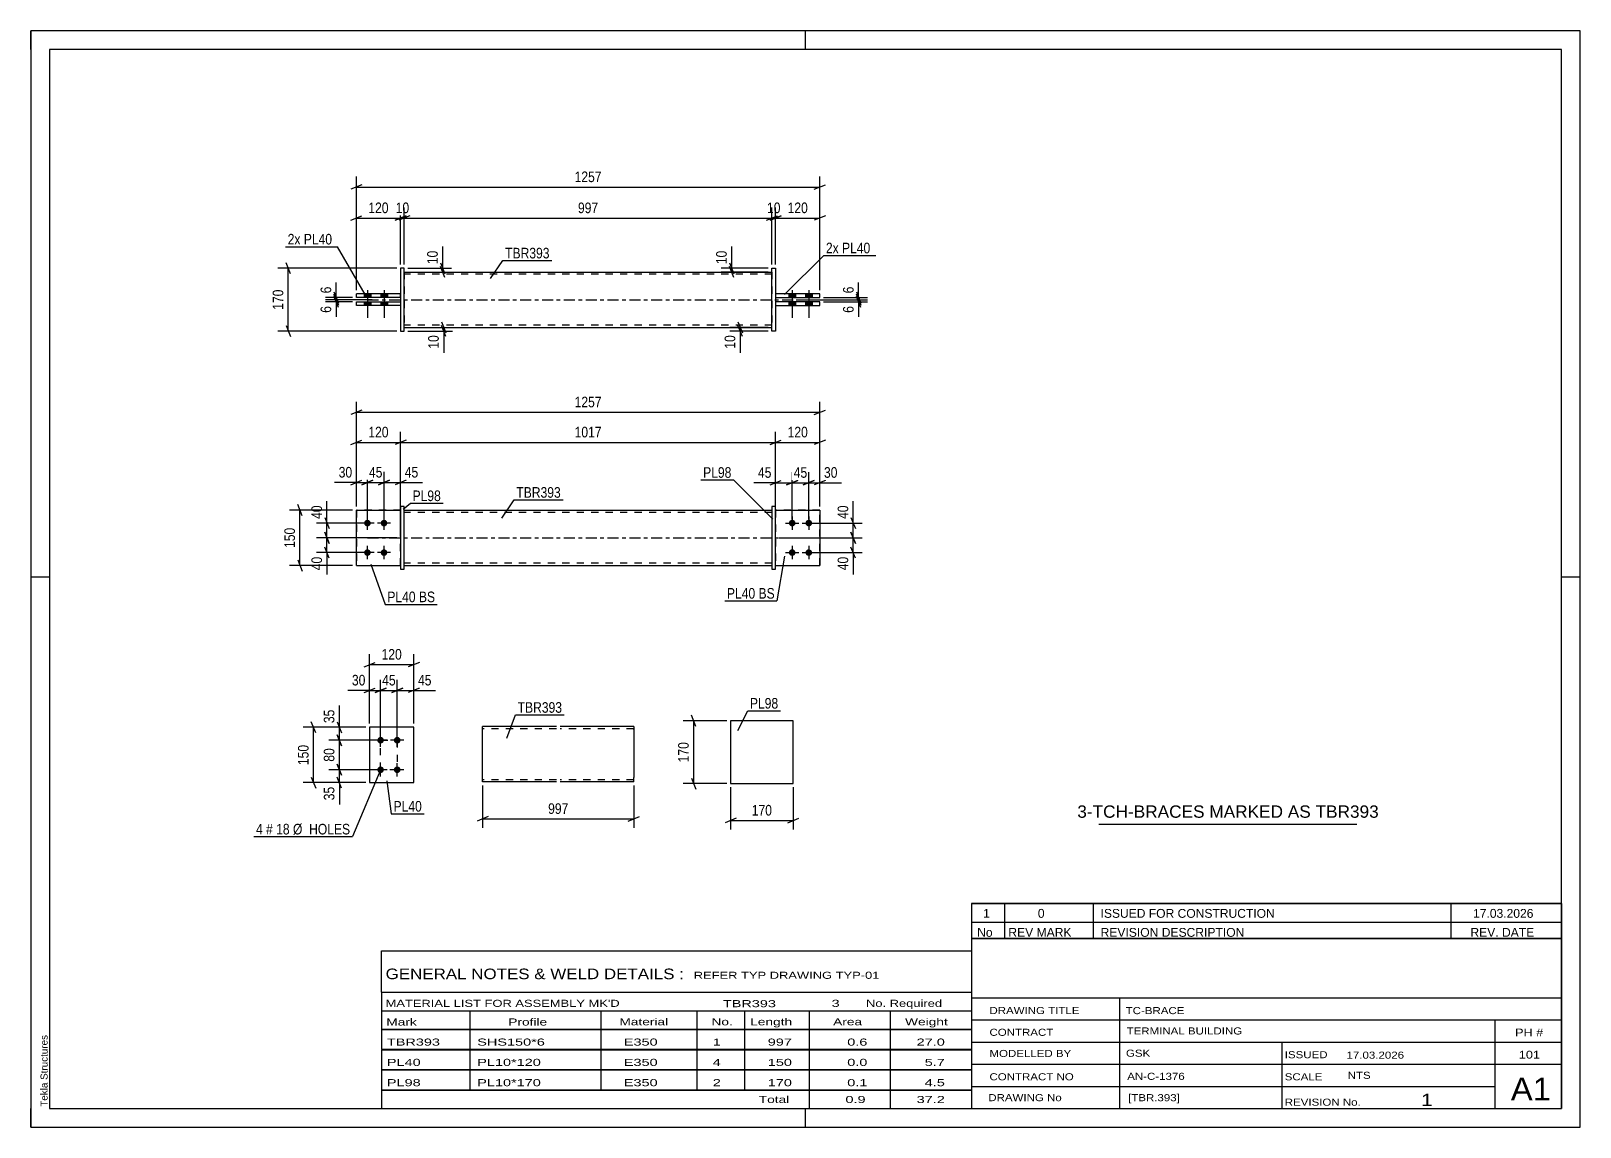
# Paper-space layout 'Layout1' of a CAD drawing. Header units: millimetres. Extents: x 0 to 420, y 0 to 297.
# The model-space entities are those that its viewports show. They can reach past a viewport. Long polylines and large blocks are cut down to what shows.
import ezdxf

# ---------------------------------------------------------------- set-up
doc = ezdxf.new("R2010")
doc.units = ezdxf.units.MM
doc.linetypes.add('DXK_LINE_DOT2', pattern=[3.9198, 1.9599, -1.9599])
doc.linetypes.add('DXK_LINE_DOT3', pattern=[5.9187, 2.979, -0.9799, 0.9799, -0.9799])
doc.layers.add('Viewport layer', color=7, linetype='Continuous', plot=False)
doc.styles.add('Arial', font='ARIAL.TTF', dxfattribs={"height": 0.2})
doc.styles.add('Arial Narrow', font='ARIALN.TTF', dxfattribs={"height": 0.2})

# ---------------------------------------------------------------- blocks, each defined once
blk = doc.blocks.new('Unknown-580550004-1162')
at = {"color": 5, "linetype": 'Continuous'}
for p, q in [((420, 297), (0, 297)), ((0, 297), (0, 0)), ((0, 292), (0, 297)), ((210, 292), (210, 297)), ((420, 0), (420, 297)), ((415, 292), (5, 292)), ((5, 292), (5, 5)), ((415, 5), (415, 292)), ((5, 149), (0, 149)), ((420, 149), (415, 149)), ((0, 0), (0, 5)), ((5, 5), (415, 5)), ((210, 0), (210, 5)), ((0, 0), (420, 0))]:
    blk.add_line(p, q, dxfattribs=at)
at = {"color": 174, "linetype": 'Continuous', "style": 'Arial'}
blk.add_text('Tekla Structures', height=1.9102, rotation=90, dxfattribs=at).set_placement((4.5, 5.5))
blk = doc.blocks.new('Part-580550004-1785 - 1768')
at = {"color": 2, "linetype": 'Continuous'}
for p, q in [((201.89, 168.15), (200.89, 168.15)), ((200.89, 168.15), (200.89, 151.15)), ((201.89, 151.15), (201.89, 168.15)), ((200.89, 151.15), (201.89, 151.15))]:
    blk.add_line(p, q, dxfattribs=at)
blk = doc.blocks.new('Part-580550004-1800 - 1768')
at = {"color": 2, "linetype": 'Continuous'}
for p, q in [((101.22, 168.15), (100.22, 168.15)), ((100.22, 168.15), (100.22, 151.15)), ((101.22, 151.15), (101.22, 168.15)), ((100.22, 151.15), (101.22, 151.15))]:
    blk.add_line(p, q, dxfattribs=at)
blk = doc.blocks.new('Part-580550004-1775 - 1768')
at = {"color": 7, "linetype": 'DXK_LINE_DOT2'}
for p, q in [((213.89, 167.15), (201.89, 167.15)), ((201.89, 167.15), (201.89, 152.15)), ((213.89, 152.15), (213.89, 167.15)), ((201.89, 152.15), (213.89, 152.15))]:
    blk.add_line(p, q, dxfattribs=at)
blk = doc.blocks.new('Part-580550004-1795 - 1768')
at = {"color": 2, "linetype": 'Continuous'}
for p, q in [((88.22, 152.15), (88.22, 167.15)), ((88.22, 167.15), (100.22, 167.15)), ((88.22, 152.15), (100.22, 152.15))]:
    blk.add_line(p, q, dxfattribs=at)
at = {"color": 7, "linetype": 'DXK_LINE_DOT2'}
blk.add_line((100.22, 152.15), (100.22, 167.15), dxfattribs=at)
blk = doc.blocks.new('Part-580550004-1780 - 1768')
at = {"color": 2, "linetype": 'Continuous'}
for p, q in [((201.89, 167.15), (213.89, 167.15)), ((213.89, 167.15), (213.89, 152.15)), ((201.89, 152.15), (213.89, 152.15))]:
    blk.add_line(p, q, dxfattribs=at)
at = {"color": 7, "linetype": 'DXK_LINE_DOT2'}
blk.add_line((201.89, 167.15), (201.89, 152.15), dxfattribs=at)
blk = doc.blocks.new('Part-580550004-1790 - 1768')
at = {"color": 7, "linetype": 'DXK_LINE_DOT2'}
for p, q in [((100.22, 167.15), (88.22, 167.15)), ((88.22, 167.15), (88.22, 152.15)), ((100.22, 152.15), (100.22, 167.15)), ((88.22, 152.15), (100.22, 152.15))]:
    blk.add_line(p, q, dxfattribs=at)
blk = doc.blocks.new('Part-580550004-1805 - 1768')
at = {"color": 2, "linetype": 'Continuous'}
for p, q in [((101.22, 167.15), (200.89, 167.15)), ((101.22, 152.15), (200.89, 152.15))]:
    blk.add_line(p, q, dxfattribs=at)
at = {"color": 7, "linetype": 'DXK_LINE_DOT2'}
for p, q in [((101.22, 152.15), (101.22, 167.15)), ((200.89, 166.55), (101.22, 166.55)), ((200.89, 167.15), (200.89, 152.15)), ((200.89, 152.75), (101.22, 152.75))]:
    blk.add_line(p, q, dxfattribs=at)
at = {"color": 7, "linetype": 'DXK_LINE_DOT3'}
blk.add_line((91.22, 159.65), (210.89, 159.65), dxfattribs=at)
blk = doc.blocks.new('Bolt-580550004-1806 - 1768')
at = {"linetype": 'Continuous'}
for points in [[(206.39, 164.55, -1), (206.39, 162.75, -1)], [(210.89, 164.55, -1), (210.89, 162.75, -1)], [(206.39, 156.55, -1), (206.39, 154.75, -1)], [(210.89, 156.55, -1), (210.89, 154.75, -1)]]:
    blk.add_hatch(color=1, dxfattribs=at).paths.add_polyline_path(points)
at = {"color": 1, "linetype": 'Continuous'}
for p, q in [((206.39, 165.45), (206.39, 161.85)), ((210.89, 165.45), (210.89, 161.85)), ((204.59, 163.65), (208.19, 163.65)), ((209.09, 163.65), (212.69, 163.65)), ((204.59, 155.65), (208.19, 155.65)), ((206.39, 157.45), (206.39, 153.85)), ((209.09, 155.65), (212.69, 155.65)), ((210.89, 157.45), (210.89, 153.85))]:
    blk.add_line(p, q, dxfattribs=at)
blk = doc.blocks.new('Bolt-580550004-1807 - 1768')
at = {"linetype": 'Continuous'}
for points in [[(91.22, 162.75, -1), (91.22, 164.55, -1)], [(95.72, 162.75, -1), (95.72, 164.55, -1)], [(91.22, 154.75, -1), (91.22, 156.55, -1)], [(95.72, 154.75, -1), (95.72, 156.55, -1)]]:
    blk.add_hatch(color=1, dxfattribs=at).paths.add_polyline_path(points)
at = {"color": 1, "linetype": 'Continuous'}
for p, q in [((91.22, 161.85), (91.22, 165.45)), ((95.72, 161.85), (95.72, 165.45)), ((93.02, 163.65), (89.42, 163.65)), ((97.52, 163.65), (93.92, 163.65)), ((93.02, 155.65), (89.42, 155.65)), ((91.22, 153.85), (91.22, 157.45)), ((97.52, 155.65), (93.92, 155.65)), ((95.72, 153.85), (95.72, 157.45))]:
    blk.add_line(p, q, dxfattribs=at)
blk = doc.blocks.new('Part-580550004-2101 - 2079')
at = {"color": 2, "linetype": 'Continuous'}
for p, q in [((88.22, 223.59), (100.22, 223.59)), ((88.22, 222.59), (88.22, 223.59)), ((100.22, 222.59), (88.22, 222.59))]:
    blk.add_line(p, q, dxfattribs=at)
at = {"color": 7, "linetype": 'DXK_LINE_DOT2'}
blk.add_line((100.22, 223.59), (100.22, 222.59), dxfattribs=at)
blk = doc.blocks.new('Part-580550004-2085 - 2079')
at = {"color": 2, "linetype": 'Continuous'}
for p, q in [((213.89, 225.79), (201.89, 225.79)), ((201.89, 224.79), (213.89, 224.79)), ((213.89, 224.79), (213.89, 225.79))]:
    blk.add_line(p, q, dxfattribs=at)
at = {"color": 7, "linetype": 'DXK_LINE_DOT2'}
blk.add_line((201.89, 225.79), (201.89, 224.79), dxfattribs=at)
blk = doc.blocks.new('Part-580550004-2090 - 2079')
at = {"color": 2, "linetype": 'Continuous'}
for p, q in [((213.89, 223.59), (201.89, 223.59)), ((213.89, 222.59), (213.89, 223.59)), ((201.89, 222.59), (213.89, 222.59))]:
    blk.add_line(p, q, dxfattribs=at)
at = {"color": 7, "linetype": 'DXK_LINE_DOT2'}
blk.add_line((201.89, 223.59), (201.89, 222.59), dxfattribs=at)
blk = doc.blocks.new('Part-580550004-2107 - 2079')
at = {"color": 2, "linetype": 'Continuous'}
for p, q in [((101.22, 231.69), (200.89, 231.69)), ((101.22, 216.69), (200.89, 216.69))]:
    blk.add_line(p, q, dxfattribs=at)
at = {"color": 7, "linetype": 'DXK_LINE_DOT2'}
for p, q in [((101.22, 231.69), (101.22, 216.69)), ((200.89, 231.09), (101.22, 231.09)), ((200.89, 231.69), (200.89, 216.69)), ((200.89, 217.29), (101.22, 217.29))]:
    blk.add_line(p, q, dxfattribs=at)
at = {"color": 7, "linetype": 'DXK_LINE_DOT3'}
blk.add_line((91.22, 224.19), (210.89, 224.19), dxfattribs=at)
blk = doc.blocks.new('Part-580550004-2091 - 2079')
at = {"color": 2, "linetype": 'Continuous'}
for p, q in [((200.89, 215.69), (200.89, 232.69)), ((200.89, 232.69), (201.89, 232.69)), ((201.89, 232.69), (201.89, 215.69)), ((201.89, 215.69), (200.89, 215.69))]:
    blk.add_line(p, q, dxfattribs=at)
blk = doc.blocks.new('Part-580550004-2096 - 2079')
at = {"color": 2, "linetype": 'Continuous'}
for p, q in [((100.22, 225.79), (88.22, 225.79)), ((88.22, 224.79), (88.22, 225.79)), ((100.22, 224.79), (88.22, 224.79))]:
    blk.add_line(p, q, dxfattribs=at)
at = {"color": 7, "linetype": 'DXK_LINE_DOT2'}
blk.add_line((100.22, 224.79), (100.22, 225.79), dxfattribs=at)
blk = doc.blocks.new('Part-580550004-2102 - 2079')
at = {"color": 2, "linetype": 'Continuous'}
for p, q in [((101.22, 232.69), (100.22, 232.69)), ((100.22, 232.69), (100.22, 215.69)), ((101.22, 215.69), (101.22, 232.69)), ((100.22, 215.69), (101.22, 215.69))]:
    blk.add_line(p, q, dxfattribs=at)
blk = doc.blocks.new('Bolt-580550004-2108 - 2079')
at = {"linetype": 'Continuous'}
for points in [[(207.29, 225.79), (205.49, 225.79), (205.49, 224.79), (207.29, 224.79)], [(207.29, 225.79), (205.49, 225.79), (205.49, 224.79), (207.29, 224.79)], [(207.29, 223.59), (205.49, 223.59), (205.49, 222.59), (207.29, 222.59)], [(207.29, 223.59), (205.49, 223.59), (205.49, 222.59), (207.29, 222.59)], [(211.79, 225.79), (209.99, 225.79), (209.99, 224.79), (211.79, 224.79)], [(211.79, 225.79), (209.99, 225.79), (209.99, 224.79), (211.79, 224.79)], [(211.79, 223.59), (209.99, 223.59), (209.99, 222.59), (211.79, 222.59)], [(211.79, 223.59), (209.99, 223.59), (209.99, 222.59), (211.79, 222.59)]]:
    blk.add_hatch(color=1, dxfattribs=at).paths.add_polyline_path(points)
at = {"color": 1, "linetype": 'Continuous'}
for p, q in [((205.49, 225.79), (205.49, 224.79)), ((205.49, 225.79), (205.49, 224.79)), ((205.49, 223.59), (205.49, 222.59)), ((205.49, 223.59), (205.49, 222.59)), ((206.39, 226.79), (206.39, 219.29)), ((206.39, 226.79), (206.39, 219.29)), ((207.29, 225.79), (207.29, 224.79)), ((207.29, 225.79), (207.29, 224.79)), ((207.29, 223.59), (207.29, 222.59)), ((207.29, 223.59), (207.29, 222.59)), ((209.99, 225.79), (209.99, 224.79)), ((209.99, 225.79), (209.99, 224.79)), ((209.99, 223.59), (209.99, 222.59)), ((209.99, 223.59), (209.99, 222.59)), ((210.89, 226.79), (210.89, 219.29)), ((210.89, 226.79), (210.89, 219.29)), ((211.79, 225.79), (211.79, 224.79)), ((211.79, 225.79), (211.79, 224.79)), ((211.79, 223.59), (211.79, 222.59)), ((211.79, 223.59), (211.79, 222.59))]:
    blk.add_line(p, q, dxfattribs=at)
blk = doc.blocks.new('Bolt-580550004-2109 - 2079')
at = {"linetype": 'Continuous'}
for points in [[(90.32, 224.79), (92.12, 224.79), (92.12, 225.79), (90.32, 225.79)], [(90.32, 224.79), (92.12, 224.79), (92.12, 225.79), (90.32, 225.79)], [(90.32, 222.59), (92.12, 222.59), (92.12, 223.59), (90.32, 223.59)], [(90.32, 222.59), (92.12, 222.59), (92.12, 223.59), (90.32, 223.59)], [(94.82, 224.79), (96.62, 224.79), (96.62, 225.79), (94.82, 225.79)], [(94.82, 224.79), (96.62, 224.79), (96.62, 225.79), (94.82, 225.79)], [(94.82, 222.59), (96.62, 222.59), (96.62, 223.59), (94.82, 223.59)], [(94.82, 222.59), (96.62, 222.59), (96.62, 223.59), (94.82, 223.59)]]:
    blk.add_hatch(color=1, dxfattribs=at).paths.add_polyline_path(points)
at = {"color": 1, "linetype": 'Continuous'}
for p, q in [((90.32, 225.79), (90.32, 224.79)), ((90.32, 225.79), (90.32, 224.79)), ((90.32, 223.59), (90.32, 222.59)), ((90.32, 223.59), (90.32, 222.59)), ((91.22, 226.79), (91.22, 219.29)), ((91.22, 226.79), (91.22, 219.29)), ((92.12, 225.79), (92.12, 224.79)), ((92.12, 225.79), (92.12, 224.79)), ((92.12, 223.59), (92.12, 222.59)), ((92.12, 223.59), (92.12, 222.59)), ((94.82, 225.79), (94.82, 224.79)), ((94.82, 225.79), (94.82, 224.79)), ((94.82, 223.59), (94.82, 222.59)), ((94.82, 223.59), (94.82, 222.59)), ((95.72, 226.79), (95.72, 219.29)), ((95.72, 226.79), (95.72, 219.29)), ((96.62, 225.79), (96.62, 224.79)), ((96.62, 225.79), (96.62, 224.79)), ((96.62, 223.59), (96.62, 222.59)), ((96.62, 223.59), (96.62, 222.59))]:
    blk.add_line(p, q, dxfattribs=at)
blk = doc.blocks.new('Bolt-580550004-1445 - 1411')
at = {"linetype": 'Continuous'}
for points in [[(94.8, 103.91, -1), (94.8, 105.71, -1)], [(99.3, 103.91, -1), (99.3, 105.71, -1)], [(94.8, 95.91, -1), (94.8, 97.71, -1)], [(99.3, 95.91, -1), (99.3, 97.71, -1)]]:
    blk.add_hatch(color=1, dxfattribs=at).paths.add_polyline_path(points)
at = {"color": 1, "linetype": 'Continuous'}
for p, q in [((94.8, 103.01), (94.8, 106.61)), ((99.3, 103.01), (99.3, 106.61)), ((96.6, 104.81), (93, 104.81)), ((101.1, 104.81), (97.5, 104.81)), ((96.6, 96.81), (93, 96.81)), ((94.8, 95.01), (94.8, 98.61)), ((101.1, 96.81), (97.5, 96.81)), ((99.3, 95.01), (99.3, 98.61))]:
    blk.add_line(p, q, dxfattribs=at)
blk = doc.blocks.new('Part-580550004-1460 - 1411')
at = {"color": 2, "linetype": 'Continuous'}
for p, q in [((103.8, 108.31), (91.8, 108.31)), ((91.8, 108.31), (91.8, 93.31)), ((103.8, 93.31), (103.8, 108.31)), ((91.8, 93.31), (103.8, 93.31))]:
    blk.add_line(p, q, dxfattribs=at)
blk = doc.blocks.new('Part-580550004-1391 - 1375')
at = {"color": 2, "linetype": 'Continuous'}
for p, q in [((206.68, 110.06), (189.68, 110.06)), ((189.68, 110.06), (189.68, 93.06)), ((206.68, 93.06), (206.68, 110.06)), ((189.68, 93.06), (206.68, 93.06))]:
    blk.add_line(p, q, dxfattribs=at)
blk = doc.blocks.new('Part-580550004-1272 - 1254')
at = {"color": 2, "linetype": 'Continuous'}
for p, q in [((142.46, 108.5), (122.46, 108.5)), ((122.46, 93.59), (122.46, 108.5)), ((163.46, 108.5), (143.46, 108.5)), ((163.46, 108.5), (163.46, 94.7)), ((122.46, 93.5), (122.46, 93.59)), ((142.46, 93.5), (122.46, 93.5)), ((163.46, 93.5), (143.46, 93.5)), ((163.46, 93.5), (163.46, 94.7))]:
    blk.add_line(p, q, dxfattribs=at)
at = {"color": 7, "linetype": 'DXK_LINE_DOT2'}
for p, q in [((142.46, 107.9), (122.46, 107.9)), ((163.46, 107.9), (143.46, 107.9)), ((163.46, 107.9), (163.46, 107.86)), ((163.46, 107.86), (163.46, 107.9)), ((163.46, 107.76), (163.46, 107.86)), ((163.46, 107.86), (163.46, 107.76)), ((122.46, 94.1), (122.46, 94.15)), ((142.46, 94.1), (122.46, 94.1)), ((163.46, 94.1), (143.46, 94.1)), ((163.46, 94.15), (163.46, 94.47)), ((163.46, 94.1), (163.46, 94.15))]:
    blk.add_line(p, q, dxfattribs=at)
blk = doc.blocks.new('Rectangle-580550004-1545 - 1411')
at = {"color": 1, "linetype": 'DXK_LINE_DOT2'}
blk.add_lwpolyline([(94.8, 104.81), (99.3, 104.81), (99.3, 96.81), (94.8, 96.81), (94.8, 104.81)], close=True, dxfattribs=at)
blk = doc.blocks.new('StraightDimension-580550004-1971 - 1768')
at = {"color": 7, "linetype": 'Continuous'}
for p, q in [((222.33, 165.15), (223.53, 162.15)), ((202.89, 159.65), (225.33, 159.65)), ((211.89, 163.65), (225.33, 163.65)), ((223.53, 158.15), (222.33, 161.15)), ((222.93, 159.65), (222.93, 163.65))]:
    blk.add_line(p, q, dxfattribs=at)
at = {"color": 0}
blk.add_wipeout([(222.18, 169.04), (217.98, 169.04), (217.98, 164.18), (222.18, 164.18)], dxfattribs=at)
at = {"color": 7, "linetype": 'Continuous'}
blk.add_line((222.93, 163.65), (222.93, 169.56), dxfattribs=at)
blk.add_line((222.93, 163.65), (222.93, 169.56), dxfattribs=at)
at = {"color": 3, "style": 'Arial Narrow'}
blk.add_text('40', height=2.863, rotation=90.0002, dxfattribs=at).set_placement((221.58, 164.78))
blk = doc.blocks.new('StraightDimension-580550004-2003 - 1768')
at = {"color": 7, "linetype": 'Continuous'}
for p, q in [((201.89, 168.15), (201.89, 177.44)), ((206.39, 164.65), (206.39, 177.44)), ((200.39, 173.99), (203.39, 175.19)), ((201.89, 174.59), (206.39, 174.59)), ((207.89, 175.19), (204.89, 173.99))]:
    blk.add_line(p, q, dxfattribs=at)
at = {"color": 0}
blk.add_wipeout([(201.36, 175.34), (201.36, 179.54), (196.51, 179.54), (196.51, 175.34)], dxfattribs=at)
at = {"color": 7, "linetype": 'Continuous'}
blk.add_line((201.89, 174.59), (195.98, 174.59), dxfattribs=at)
blk.add_line((201.89, 174.59), (195.98, 174.59), dxfattribs=at)
at = {"color": 3, "style": 'Arial Narrow'}
blk.add_text('45', height=2.863, dxfattribs=at).set_placement((197.11, 175.94))
blk = doc.blocks.new('StraightDimension-580550004-1939 - 1768')
at = {"color": 7, "linetype": 'Continuous'}
for p, q in [((86.72, 184.93), (89.72, 186.13)), ((88.22, 168.15), (88.22, 188.38)), ((88.22, 185.53), (100.22, 185.53)), ((101.72, 186.13), (98.72, 184.93)), ((100.22, 160.65), (100.22, 188.38))]:
    blk.add_line(p, q, dxfattribs=at)
at = {"color": 0}
blk.add_wipeout([(97.56, 186.28), (97.56, 190.48), (90.87, 190.48), (90.87, 186.28)], dxfattribs=at)
at = {"color": 3, "style": 'Arial Narrow'}
blk.add_text('120', height=2.863, dxfattribs=at).set_placement((91.47, 186.88))
blk = doc.blocks.new('StraightDimension-580550004-1811 - 1768')
at = {"color": 7, "linetype": 'Continuous'}
for p, q in [((79.65, 165.15), (80.85, 162.15)), ((90.22, 163.65), (77.4, 163.65)), ((99.22, 159.65), (77.4, 159.65)), ((80.85, 158.15), (79.65, 161.15)), ((80.25, 159.65), (80.25, 163.65))]:
    blk.add_line(p, q, dxfattribs=at)
at = {"color": 0}
blk.add_wipeout([(79.5, 169.04), (75.3, 169.04), (75.3, 164.18), (79.5, 164.18)], dxfattribs=at)
at = {"color": 7, "linetype": 'Continuous'}
blk.add_line((80.25, 163.65), (80.25, 169.56), dxfattribs=at)
blk.add_line((80.25, 163.65), (80.25, 169.56), dxfattribs=at)
at = {"color": 3, "style": 'Arial Narrow'}
blk.add_text('40', height=2.863, rotation=90.0002, dxfattribs=at).set_placement((78.9, 164.78))
blk = doc.blocks.new('StraightDimension-580550004-1820 - 1768')
at = {"color": 7, "linetype": 'Continuous'}
for p, q in [((99.22, 159.65), (77.4, 159.65)), ((79.65, 161.15), (80.85, 158.15)), ((80.25, 155.65), (80.25, 159.65)), ((90.22, 155.65), (77.4, 155.65)), ((80.85, 154.15), (79.65, 157.15))]:
    blk.add_line(p, q, dxfattribs=at)
at = {"color": 0}
blk.add_wipeout([(79.5, 155.13), (75.3, 155.13), (75.3, 150.27), (79.5, 150.27)], dxfattribs=at)
at = {"color": 7, "linetype": 'Continuous'}
blk.add_line((80.25, 155.65), (80.25, 149.75), dxfattribs=at)
blk.add_line((80.25, 155.65), (80.25, 149.75), dxfattribs=at)
at = {"color": 3, "style": 'Arial Narrow'}
blk.add_text('40', height=2.863, rotation=90.0002, dxfattribs=at).set_placement((78.9, 150.87))
blk = doc.blocks.new('StraightDimension-580550004-1852 - 1768')
at = {"color": 7, "linetype": 'Continuous'}
for p, q in [((88.22, 168.15), (88.22, 177.5)), ((91.22, 164.65), (91.22, 177.5)), ((86.72, 174.05), (89.72, 175.25)), ((88.22, 174.65), (91.22, 174.65)), ((92.72, 175.25), (89.72, 174.05))]:
    blk.add_line(p, q, dxfattribs=at)
at = {"color": 0}
blk.add_wipeout([(87.69, 175.4), (87.69, 179.6), (82.83, 179.6), (82.83, 175.4)], dxfattribs=at)
at = {"color": 7, "linetype": 'Continuous'}
blk.add_line((88.22, 174.65), (82.31, 174.65), dxfattribs=at)
blk.add_line((88.22, 174.65), (82.31, 174.65), dxfattribs=at)
at = {"color": 3, "style": 'Arial Narrow'}
blk.add_text('30', height=2.863, dxfattribs=at).set_placement((83.43, 176))
blk = doc.blocks.new('StraightDimension-580550004-1868 - 1768')
at = {"color": 7, "linetype": 'Continuous'}
for p, q in [((91.22, 164.65), (91.22, 177.5)), ((95.72, 164.65), (95.72, 177.5)), ((89.72, 174.05), (92.72, 175.25)), ((91.22, 174.65), (95.72, 174.65)), ((97.22, 175.25), (94.22, 174.05))]:
    blk.add_line(p, q, dxfattribs=at)
at = {"color": 0}
blk.add_wipeout([(95.89, 175.4), (95.89, 179.6), (91.04, 179.6), (91.04, 175.4)], dxfattribs=at)
at = {"color": 3, "style": 'Arial Narrow'}
blk.add_text('45', height=2.863, dxfattribs=at).set_placement((91.64, 176))
blk = doc.blocks.new('StraightDimension-580550004-1881 - 1768')
at = {"color": 7, "linetype": 'Continuous'}
for p, q in [((95.72, 164.65), (95.72, 177.5)), ((100.22, 168.15), (100.22, 177.5)), ((94.22, 174.05), (97.22, 175.25)), ((95.72, 174.65), (100.22, 174.65)), ((101.72, 175.25), (98.72, 174.05))]:
    blk.add_line(p, q, dxfattribs=at)
at = {"color": 0}
blk.add_wipeout([(105.6, 175.4), (105.6, 179.6), (100.74, 179.6), (100.74, 175.4)], dxfattribs=at)
at = {"color": 7, "linetype": 'Continuous'}
blk.add_line((100.22, 174.65), (106.12, 174.65), dxfattribs=at)
blk.add_line((100.22, 174.65), (106.12, 174.65), dxfattribs=at)
at = {"color": 3, "style": 'Arial Narrow'}
blk.add_text('45', height=2.863, dxfattribs=at).set_placement((101.34, 176))
blk = doc.blocks.new('StraightDimension-580550004-1962 - 1768')
at = {"color": 7, "linetype": 'Continuous'}
for p, q in [((202.89, 159.65), (225.33, 159.65)), ((222.33, 161.15), (223.53, 158.15)), ((222.93, 155.65), (222.93, 159.65)), ((211.89, 155.65), (225.33, 155.65)), ((223.53, 154.15), (222.33, 157.15))]:
    blk.add_line(p, q, dxfattribs=at)
at = {"color": 0}
blk.add_wipeout([(222.18, 155.13), (217.98, 155.13), (217.98, 150.27), (222.18, 150.27)], dxfattribs=at)
at = {"color": 7, "linetype": 'Continuous'}
blk.add_line((222.93, 155.65), (222.93, 149.75), dxfattribs=at)
blk.add_line((222.93, 155.65), (222.93, 149.75), dxfattribs=at)
at = {"color": 3, "style": 'Arial Narrow'}
blk.add_text('40', height=2.863, rotation=90.0002, dxfattribs=at).set_placement((221.58, 150.87))
blk = doc.blocks.new('StraightDimension-580550004-1898 - 1768')
at = {"color": 7, "linetype": 'Continuous'}
for p, q in [((200.39, 184.93), (203.39, 186.13)), ((201.89, 168.15), (201.89, 188.38)), ((201.89, 185.53), (213.89, 185.53)), ((215.39, 186.13), (212.39, 184.93)), ((213.89, 168.15), (213.89, 188.38))]:
    blk.add_line(p, q, dxfattribs=at)
at = {"color": 0}
blk.add_wipeout([(211.23, 186.28), (211.23, 190.48), (204.55, 190.48), (204.55, 186.28)], dxfattribs=at)
at = {"color": 3, "style": 'Arial Narrow'}
blk.add_text('120', height=2.863, dxfattribs=at).set_placement((205.15, 186.88))
blk = doc.blocks.new('StraightDimension-580550004-1917 - 1768')
at = {"color": 7, "linetype": 'Continuous'}
for p, q in [((101.72, 186.13), (98.72, 184.93)), ((100.22, 160.65), (100.22, 188.38)), ((100.22, 185.53), (201.89, 185.53)), ((200.39, 184.93), (203.39, 186.13)), ((201.89, 168.15), (201.89, 188.38))]:
    blk.add_line(p, q, dxfattribs=at)
at = {"color": 0}
blk.add_wipeout([(155.31, 186.28), (155.31, 190.48), (146.8, 190.48), (146.8, 186.28)], dxfattribs=at)
at = {"color": 3, "style": 'Arial Narrow'}
blk.add_text('1017', height=2.863, dxfattribs=at).set_placement((147.4, 186.88))
blk = doc.blocks.new('StraightDimension-580550004-2019 - 1768')
at = {"color": 7, "linetype": 'Continuous'}
for p, q in [((206.39, 164.65), (206.39, 177.44)), ((210.89, 164.65), (210.89, 177.44)), ((204.89, 173.99), (207.89, 175.19)), ((206.39, 174.59), (210.89, 174.59)), ((212.39, 175.19), (209.39, 173.99))]:
    blk.add_line(p, q, dxfattribs=at)
at = {"color": 0}
blk.add_wipeout([(211.07, 175.34), (211.07, 179.54), (206.21, 179.54), (206.21, 175.34)], dxfattribs=at)
at = {"color": 3, "style": 'Arial Narrow'}
blk.add_text('45', height=2.863, dxfattribs=at).set_placement((206.81, 175.94))
blk = doc.blocks.new('StraightDimension-580550004-2032 - 1768')
at = {"color": 7, "linetype": 'Continuous'}
for p, q in [((210.89, 164.65), (210.89, 177.44)), ((213.89, 168.15), (213.89, 177.44)), ((209.39, 173.99), (212.39, 175.19)), ((210.89, 174.59), (213.89, 174.59)), ((215.39, 175.19), (212.39, 173.99))]:
    blk.add_line(p, q, dxfattribs=at)
at = {"color": 0}
blk.add_wipeout([(219.27, 175.34), (219.27, 179.54), (214.41, 179.54), (214.41, 175.34)], dxfattribs=at)
at = {"color": 7, "linetype": 'Continuous'}
blk.add_line((213.89, 174.59), (219.8, 174.59), dxfattribs=at)
blk.add_line((213.89, 174.59), (219.8, 174.59), dxfattribs=at)
at = {"color": 3, "style": 'Arial Narrow'}
blk.add_text('30', height=2.863, dxfattribs=at).set_placement((215.01, 175.94))
blk = doc.blocks.new('StraightDimension-580550004-3714 - 1768')
at = {"color": 7, "linetype": 'Continuous'}
for p, q in [((89.72, 194.28), (86.72, 193.08)), ((88.22, 168.15), (88.22, 196.53)), ((88.22, 193.68), (213.89, 193.68)), ((212.39, 193.08), (215.39, 194.28)), ((213.89, 168.15), (213.89, 196.53))]:
    blk.add_line(p, q, dxfattribs=at)
at = {"color": 0}
blk.add_wipeout([(155.31, 194.43), (155.31, 198.63), (146.8, 198.63), (146.8, 194.43)], dxfattribs=at)
at = {"color": 3, "style": 'Arial Narrow'}
blk.add_text('1257', height=2.863, dxfattribs=at).set_placement((147.4, 195.03))
blk = doc.blocks.new('StraightDimension-580550004-3794 - 1768')
at = {"color": 7, "linetype": 'Continuous'}
for p, q in [((73.52, 165.65), (72.32, 168.65)), ((87.22, 167.15), (70.07, 167.15)), ((72.92, 152.15), (72.92, 167.15)), ((87.22, 152.15), (70.07, 152.15)), ((72.32, 153.65), (73.52, 150.65))]:
    blk.add_line(p, q, dxfattribs=at)
at = {"color": 0}
blk.add_wipeout([(72.17, 163), (67.97, 163), (67.97, 156.31), (72.17, 156.31)], dxfattribs=at)
at = {"color": 3, "style": 'Arial Narrow'}
blk.add_text('150', height=2.863, rotation=90.0002, dxfattribs=at).set_placement((71.57, 156.91))
blk = doc.blocks.new('StraightDimension-580550004-2155 - 2079')
at = {"color": 7, "linetype": 'Continuous'}
for p, q in [((207.46, 224.19), (226.79, 224.19)), ((214.89, 224.79), (226.79, 224.79)), ((223.79, 226.29), (224.99, 223.29)), ((224.99, 222.69), (223.79, 225.69)), ((224.39, 224.19), (224.39, 224.79))]:
    blk.add_line(p, q, dxfattribs=at)
at = {"color": 0}
blk.add_wipeout([(223.64, 228.34), (219.44, 228.34), (219.44, 225.31), (223.64, 225.31)], dxfattribs=at)
at = {"color": 7, "linetype": 'Continuous'}
blk.add_line((224.39, 224.79), (224.39, 228.87), dxfattribs=at)
blk.add_line((224.39, 224.79), (224.39, 228.87), dxfattribs=at)
at = {"color": 3, "style": 'Arial Narrow'}
blk.add_text('6', height=2.86, rotation=90.0002, dxfattribs=at).set_placement((223.04, 225.91))
blk = doc.blocks.new('StraightDimension-580550004-2230 - 2079')
at = {"color": 7, "linetype": 'Continuous'}
for p, q in [((200.89, 233.69), (200.89, 249.15)), ((201.89, 233.69), (201.89, 249.15)), ((199.39, 245.7), (202.39, 246.9)), ((203.39, 246.9), (200.39, 245.7)), ((200.89, 246.3), (201.89, 246.3))]:
    blk.add_line(p, q, dxfattribs=at)
at = {"color": 0}
blk.add_wipeout([(203.82, 247.05), (203.82, 251.25), (198.96, 251.25), (198.96, 247.05)], dxfattribs=at)
at = {"color": 3, "style": 'Arial Narrow'}
blk.add_text('10', height=2.863, dxfattribs=at).set_placement((199.56, 247.65))
blk = doc.blocks.new('StraightDimension-580550004-2121 - 2079')
at = {"color": 7, "linetype": 'Continuous'}
for p, q in [((87.22, 224.79), (79.89, 224.79)), ((92.47, 224.19), (79.89, 224.19)), ((82.14, 226.29), (83.34, 223.29)), ((83.34, 222.69), (82.14, 225.69)), ((82.74, 224.19), (82.74, 224.79))]:
    blk.add_line(p, q, dxfattribs=at)
at = {"color": 0}
blk.add_wipeout([(81.99, 228.34), (77.79, 228.34), (77.79, 225.31), (81.99, 225.31)], dxfattribs=at)
at = {"color": 7, "linetype": 'Continuous'}
blk.add_line((82.74, 224.79), (82.74, 228.87), dxfattribs=at)
blk.add_line((82.74, 224.79), (82.74, 228.87), dxfattribs=at)
at = {"color": 3, "style": 'Arial Narrow'}
blk.add_text('6', height=2.86, rotation=90.0002, dxfattribs=at).set_placement((81.39, 225.91))
blk = doc.blocks.new('StraightDimension-580550004-2131 - 2079')
at = {"color": 7, "linetype": 'Continuous'}
for p, q in [((92.47, 224.19), (79.89, 224.19)), ((87.22, 223.59), (79.89, 223.59)), ((82.14, 225.69), (83.34, 222.69)), ((83.34, 222.09), (82.14, 225.09)), ((82.74, 223.59), (82.74, 224.19))]:
    blk.add_line(p, q, dxfattribs=at)
at = {"color": 0}
blk.add_wipeout([(81.99, 223.06), (77.79, 223.06), (77.79, 220.03), (81.99, 220.03)], dxfattribs=at)
at = {"color": 7, "linetype": 'Continuous'}
blk.add_line((82.74, 223.59), (82.74, 219.51), dxfattribs=at)
blk.add_line((82.74, 223.59), (82.74, 219.51), dxfattribs=at)
at = {"color": 3, "style": 'Arial Narrow'}
blk.add_text('6', height=2.86, rotation=90.0002, dxfattribs=at).set_placement((81.39, 220.63))
blk = doc.blocks.new('StraightDimension-580550004-2142 - 2079')
at = {"color": 7, "linetype": 'Continuous'}
for p, q in [((99.22, 232.69), (66.9, 232.69)), ((70.35, 231.19), (69.15, 234.19)), ((69.75, 215.69), (69.75, 232.69)), ((99.22, 215.69), (66.9, 215.69)), ((69.15, 217.19), (70.35, 214.19))]:
    blk.add_line(p, q, dxfattribs=at)
at = {"color": 0}
blk.add_wipeout([(69, 227.53), (64.8, 227.53), (64.8, 220.85), (69, 220.85)], dxfattribs=at)
at = {"color": 3, "style": 'Arial Narrow'}
blk.add_text('170', height=2.863, rotation=90.0002, dxfattribs=at).set_placement((68.4, 221.45))
blk = doc.blocks.new('StraightDimension-580550004-2162 - 2079')
at = {"color": 7, "linetype": 'Continuous'}
for p, q in [((207.46, 224.19), (226.79, 224.19)), ((214.89, 223.59), (226.79, 223.59)), ((223.79, 225.69), (224.99, 222.69)), ((224.99, 222.09), (223.79, 225.09)), ((224.39, 223.59), (224.39, 224.19))]:
    blk.add_line(p, q, dxfattribs=at)
at = {"color": 0}
blk.add_wipeout([(223.64, 223.06), (219.44, 223.06), (219.44, 220.03), (223.64, 220.03)], dxfattribs=at)
at = {"color": 7, "linetype": 'Continuous'}
blk.add_line((224.39, 223.59), (224.39, 219.51), dxfattribs=at)
blk.add_line((224.39, 223.59), (224.39, 219.51), dxfattribs=at)
at = {"color": 3, "style": 'Arial Narrow'}
blk.add_text('6', height=2.86, rotation=90.0002, dxfattribs=at).set_placement((223.04, 220.63))
blk = doc.blocks.new('StraightDimension-580550004-2169 - 2079')
at = {"color": 7, "linetype": 'Continuous'}
for p, q in [((102.22, 232.69), (114.04, 232.69)), ((102.22, 231.69), (114.04, 231.69)), ((111.04, 234.19), (112.24, 231.19)), ((112.24, 230.19), (111.04, 233.19)), ((111.64, 231.69), (111.64, 232.69))]:
    blk.add_line(p, q, dxfattribs=at)
at = {"color": 0}
blk.add_wipeout([(110.89, 238.07), (106.69, 238.07), (106.69, 233.21), (110.89, 233.21)], dxfattribs=at)
at = {"color": 7, "linetype": 'Continuous'}
blk.add_line((111.64, 232.69), (111.64, 238.59), dxfattribs=at)
blk.add_line((111.64, 232.69), (111.64, 238.59), dxfattribs=at)
at = {"color": 3, "style": 'Arial Narrow'}
blk.add_text('10', height=2.863, rotation=90.0002, dxfattribs=at).set_placement((110.29, 233.81))
blk = doc.blocks.new('StraightDimension-580550004-2180 - 2079')
at = {"color": 7, "linetype": 'Continuous'}
for p, q in [((102.22, 216.69), (114.31, 216.69)), ((102.22, 215.69), (114.31, 215.69)), ((111.31, 218.19), (112.51, 215.19)), ((112.51, 214.19), (111.31, 217.19)), ((111.91, 215.69), (111.91, 216.69))]:
    blk.add_line(p, q, dxfattribs=at)
at = {"color": 0}
blk.add_wipeout([(111.16, 215.16), (106.96, 215.16), (106.96, 210.31), (111.16, 210.31)], dxfattribs=at)
at = {"color": 7, "linetype": 'Continuous'}
blk.add_line((111.91, 215.69), (111.91, 209.78), dxfattribs=at)
blk.add_line((111.91, 215.69), (111.91, 209.78), dxfattribs=at)
at = {"color": 3, "style": 'Arial Narrow'}
blk.add_text('10', height=2.863, rotation=90.0002, dxfattribs=at).set_placement((110.56, 210.91))
blk = doc.blocks.new('StraightDimension-580550004-2190 - 2079')
at = {"color": 7, "linetype": 'Continuous'}
for p, q in [((201.89, 233.69), (201.89, 249.15)), ((213.89, 226.79), (213.89, 249.15)), ((200.39, 245.7), (203.39, 246.9)), ((201.89, 246.3), (213.89, 246.3)), ((215.39, 246.9), (212.39, 245.7))]:
    blk.add_line(p, q, dxfattribs=at)
at = {"color": 0}
blk.add_wipeout([(211.23, 247.05), (211.23, 251.25), (204.55, 251.25), (204.55, 247.05)], dxfattribs=at)
at = {"color": 3, "style": 'Arial Narrow'}
blk.add_text('120', height=2.863, dxfattribs=at).set_placement((205.15, 247.65))
blk = doc.blocks.new('StraightDimension-580550004-2200 - 2079')
at = {"color": 7, "linetype": 'Continuous'}
for p, q in [((88.22, 226.79), (88.22, 249.15)), ((100.22, 233.69), (100.22, 249.15)), ((86.72, 245.7), (89.72, 246.9)), ((88.22, 246.3), (100.22, 246.3)), ((101.72, 246.9), (98.72, 245.7))]:
    blk.add_line(p, q, dxfattribs=at)
at = {"color": 0}
blk.add_wipeout([(97.56, 247.05), (97.56, 251.25), (90.87, 251.25), (90.87, 247.05)], dxfattribs=at)
at = {"color": 3, "style": 'Arial Narrow'}
blk.add_text('120', height=2.863, dxfattribs=at).set_placement((91.47, 247.65))
blk = doc.blocks.new('StraightDimension-580550004-2210 - 2079')
at = {"color": 7, "linetype": 'Continuous'}
for p, q in [((100.22, 233.69), (100.22, 249.15)), ((101.22, 233.69), (101.22, 249.15)), ((98.72, 245.7), (101.72, 246.9)), ((102.72, 246.9), (99.72, 245.7)), ((100.22, 246.3), (101.22, 246.3))]:
    blk.add_line(p, q, dxfattribs=at)
at = {"color": 0}
blk.add_wipeout([(103.14, 247.05), (103.14, 251.25), (98.29, 251.25), (98.29, 247.05)], dxfattribs=at)
at = {"color": 3, "style": 'Arial Narrow'}
blk.add_text('10', height=2.863, dxfattribs=at).set_placement((98.89, 247.65))
blk = doc.blocks.new('StraightDimension-580550004-2220 - 2079')
at = {"color": 7, "linetype": 'Continuous'}
for p, q in [((101.22, 233.69), (101.22, 249.15)), ((200.89, 233.69), (200.89, 249.15)), ((102.72, 246.9), (99.72, 245.7)), ((101.22, 246.3), (200.89, 246.3)), ((199.39, 245.7), (202.39, 246.9))]:
    blk.add_line(p, q, dxfattribs=at)
at = {"color": 0}
blk.add_wipeout([(154.39, 247.05), (154.39, 251.25), (147.71, 251.25), (147.71, 247.05)], dxfattribs=at)
at = {"color": 3, "style": 'Arial Narrow'}
blk.add_text('997', height=2.863, dxfattribs=at).set_placement((148.31, 247.65))
blk = doc.blocks.new('StraightDimension-580550004-2241 - 2079')
at = {"color": 7, "linetype": 'Continuous'}
for p, q in [((88.22, 226.79), (88.22, 257.56)), ((213.89, 226.79), (213.89, 257.56)), ((89.72, 255.31), (86.72, 254.11)), ((88.22, 254.71), (213.89, 254.71)), ((212.39, 254.11), (215.39, 255.31))]:
    blk.add_line(p, q, dxfattribs=at)
at = {"color": 0}
blk.add_wipeout([(155.31, 255.46), (155.31, 259.66), (146.8, 259.66), (146.8, 255.46)], dxfattribs=at)
at = {"color": 3, "style": 'Arial Narrow'}
blk.add_text('1257', height=2.863, dxfattribs=at).set_placement((147.4, 256.06))
blk = doc.blocks.new('StraightDimension-580550004-2252 - 2079')
at = {"color": 7, "linetype": 'Continuous'}
for p, q in [((199.89, 232.69), (187.14, 232.69)), ((199.89, 231.69), (187.14, 231.69)), ((189.39, 234.19), (190.59, 231.19)), ((190.59, 230.19), (189.39, 233.19)), ((189.99, 231.69), (189.99, 232.69))]:
    blk.add_line(p, q, dxfattribs=at)
at = {"color": 0}
blk.add_wipeout([(189.24, 238.07), (185.04, 238.07), (185.04, 233.21), (189.24, 233.21)], dxfattribs=at)
at = {"color": 7, "linetype": 'Continuous'}
blk.add_line((189.99, 232.69), (189.99, 238.59), dxfattribs=at)
blk.add_line((189.99, 232.69), (189.99, 238.59), dxfattribs=at)
at = {"color": 3, "style": 'Arial Narrow'}
blk.add_text('10', height=2.863, rotation=90.0002, dxfattribs=at).set_placement((188.64, 233.81))
blk = doc.blocks.new('StraightDimension-580550004-2263 - 2079')
at = {"color": 7, "linetype": 'Continuous'}
for p, q in [((199.89, 216.69), (189.44, 216.69)), ((199.89, 215.69), (189.44, 215.69)), ((191.69, 218.19), (192.89, 215.19)), ((192.89, 214.19), (191.69, 217.19)), ((192.29, 215.69), (192.29, 216.69))]:
    blk.add_line(p, q, dxfattribs=at)
at = {"color": 0}
blk.add_wipeout([(191.54, 215.16), (187.34, 215.16), (187.34, 210.31), (191.54, 210.31)], dxfattribs=at)
at = {"color": 7, "linetype": 'Continuous'}
blk.add_line((192.29, 215.69), (192.29, 209.78), dxfattribs=at)
blk.add_line((192.29, 215.69), (192.29, 209.78), dxfattribs=at)
at = {"color": 3, "style": 'Arial Narrow'}
blk.add_text('10', height=2.863, rotation=90.0002, dxfattribs=at).set_placement((190.94, 210.91))
blk = doc.blocks.new('StraightDimension-580550004-1482 - 1411')
at = {"color": 7, "linetype": 'Continuous'}
for p, q in [((93.8, 96.81), (80.76, 96.81)), ((83.01, 98.31), (84.21, 95.31)), ((83.61, 93.31), (83.61, 96.81)), ((90.8, 93.31), (80.76, 93.31)), ((84.21, 91.81), (83.01, 94.81))]:
    blk.add_line(p, q, dxfattribs=at)
at = {"color": 0}
blk.add_wipeout([(82.86, 92.79), (78.66, 92.79), (78.66, 87.93), (82.86, 87.93)], dxfattribs=at)
at = {"color": 7, "linetype": 'Continuous'}
blk.add_line((83.61, 93.31), (83.61, 87.41), dxfattribs=at)
blk.add_line((83.61, 93.31), (83.61, 87.41), dxfattribs=at)
at = {"color": 3, "style": 'Arial Narrow'}
blk.add_text('35', height=2.863, rotation=90.0002, dxfattribs=at).set_placement((82.26, 88.53))
blk = doc.blocks.new('StraightDimension-580550004-1514 - 1411')
at = {"color": 7, "linetype": 'Continuous'}
for p, q in [((93.3, 117.71), (96.3, 118.91)), ((94.8, 105.81), (94.8, 121.16)), ((94.8, 118.31), (99.3, 118.31)), ((100.8, 118.91), (97.8, 117.71)), ((99.3, 105.81), (99.3, 121.16))]:
    blk.add_line(p, q, dxfattribs=at)
at = {"color": 0}
blk.add_wipeout([(99.48, 119.06), (99.48, 123.26), (94.62, 123.26), (94.62, 119.06)], dxfattribs=at)
at = {"color": 3, "style": 'Arial Narrow'}
blk.add_text('45', height=2.863, dxfattribs=at).set_placement((95.22, 119.66))
blk = doc.blocks.new('StraightDimension-580550004-1472 - 1411')
at = {"color": 7, "linetype": 'Continuous'}
for p, q in [((83.01, 106.31), (84.21, 103.31)), ((93.8, 104.81), (80.76, 104.81)), ((83.61, 96.81), (83.61, 104.81)), ((93.8, 96.81), (80.76, 96.81)), ((84.21, 95.31), (83.01, 98.31))]:
    blk.add_line(p, q, dxfattribs=at)
at = {"color": 0}
blk.add_wipeout([(82.86, 103.24), (78.66, 103.24), (78.66, 98.39), (82.86, 98.39)], dxfattribs=at)
at = {"color": 3, "style": 'Arial Narrow'}
blk.add_text('80', height=2.863, rotation=90.0002, dxfattribs=at).set_placement((82.26, 98.99))
blk = doc.blocks.new('StraightDimension-580550004-1524 - 1411')
at = {"color": 7, "linetype": 'Continuous'}
for p, q in [((90.3, 117.71), (93.3, 118.91)), ((91.8, 109.31), (91.8, 121.16)), ((91.8, 118.31), (94.8, 118.31)), ((96.3, 118.91), (93.3, 117.71)), ((94.8, 105.81), (94.8, 121.16))]:
    blk.add_line(p, q, dxfattribs=at)
at = {"color": 0}
blk.add_wipeout([(91.28, 119.06), (91.28, 123.26), (86.42, 123.26), (86.42, 119.06)], dxfattribs=at)
at = {"color": 7, "linetype": 'Continuous'}
blk.add_line((91.8, 118.31), (85.89, 118.31), dxfattribs=at)
blk.add_line((91.8, 118.31), (85.89, 118.31), dxfattribs=at)
at = {"color": 3, "style": 'Arial Narrow'}
blk.add_text('30', height=2.863, dxfattribs=at).set_placement((87.02, 119.66))
blk = doc.blocks.new('StraightDimension-580550004-1462 - 1411')
at = {"color": 7, "linetype": 'Continuous'}
for p, q in [((83.01, 109.81), (84.21, 106.81)), ((90.8, 108.31), (80.76, 108.31)), ((84.21, 103.31), (83.01, 106.31)), ((83.61, 104.81), (83.61, 108.31)), ((93.8, 104.81), (80.76, 104.81))]:
    blk.add_line(p, q, dxfattribs=at)
at = {"color": 0}
blk.add_wipeout([(82.86, 113.7), (78.66, 113.7), (78.66, 108.84), (82.86, 108.84)], dxfattribs=at)
at = {"color": 7, "linetype": 'Continuous'}
blk.add_line((83.61, 108.31), (83.61, 114.22), dxfattribs=at)
blk.add_line((83.61, 108.31), (83.61, 114.22), dxfattribs=at)
at = {"color": 3, "style": 'Arial Narrow'}
blk.add_text('35', height=2.863, rotation=90.0002, dxfattribs=at).set_placement((82.26, 109.44))
blk = doc.blocks.new('StraightDimension-580550004-1493 - 1411')
at = {"color": 7, "linetype": 'Continuous'}
for p, q in [((77.21, 106.81), (76.01, 109.81)), ((90.8, 108.31), (73.76, 108.31)), ((76.61, 93.31), (76.61, 108.31)), ((90.8, 93.31), (73.76, 93.31)), ((76.01, 94.81), (77.21, 91.81))]:
    blk.add_line(p, q, dxfattribs=at)
at = {"color": 0}
blk.add_wipeout([(75.86, 104.16), (71.66, 104.16), (71.66, 97.47), (75.86, 97.47)], dxfattribs=at)
at = {"color": 3, "style": 'Arial Narrow'}
blk.add_text('150', height=2.863, rotation=90.0002, dxfattribs=at).set_placement((75.26, 98.07))
blk = doc.blocks.new('StraightDimension-580550004-1504 - 1411')
at = {"color": 7, "linetype": 'Continuous'}
for p, q in [((97.8, 117.71), (100.8, 118.91)), ((99.3, 105.81), (99.3, 121.16)), ((99.3, 118.31), (103.8, 118.31)), ((105.3, 118.91), (102.3, 117.71)), ((103.8, 109.31), (103.8, 121.16))]:
    blk.add_line(p, q, dxfattribs=at)
at = {"color": 0}
blk.add_wipeout([(109.18, 119.06), (109.18, 123.26), (104.33, 123.26), (104.33, 119.06)], dxfattribs=at)
at = {"color": 7, "linetype": 'Continuous'}
blk.add_line((103.8, 118.31), (109.71, 118.31), dxfattribs=at)
blk.add_line((103.8, 118.31), (109.71, 118.31), dxfattribs=at)
at = {"color": 3, "style": 'Arial Narrow'}
blk.add_text('45', height=2.863, dxfattribs=at).set_placement((104.93, 119.66))
blk = doc.blocks.new('StraightDimension-580550004-1535 - 1411')
at = {"color": 7, "linetype": 'Continuous'}
for p, q in [((91.8, 109.31), (91.8, 128.16)), ((103.8, 109.31), (103.8, 128.16)), ((90.3, 124.71), (93.3, 125.91)), ((91.8, 125.31), (103.8, 125.31)), ((105.3, 125.91), (102.3, 124.71))]:
    blk.add_line(p, q, dxfattribs=at)
at = {"color": 0}
blk.add_wipeout([(101.14, 126.06), (101.14, 130.26), (94.46, 130.26), (94.46, 126.06)], dxfattribs=at)
at = {"color": 3, "style": 'Arial Narrow'}
blk.add_text('120', height=2.863, dxfattribs=at).set_placement((95.06, 126.66))
blk = doc.blocks.new('StraightDimension-580550004-1393 - 1375')
at = {"color": 7, "linetype": 'Continuous'}
for p, q in [((189.68, 92.06), (189.68, 80.66)), ((206.68, 92.06), (206.68, 80.66)), ((191.18, 83.66), (188.18, 82.46)), ((189.68, 83.06), (206.68, 83.06)), ((205.18, 82.46), (208.18, 83.66))]:
    blk.add_line(p, q, dxfattribs=at)
at = {"color": 0}
blk.add_wipeout([(201.52, 83.81), (201.52, 88.01), (194.83, 88.01), (194.83, 83.81)], dxfattribs=at)
at = {"color": 3, "style": 'Arial Narrow'}
blk.add_text('170', height=2.863, dxfattribs=at).set_placement((195.43, 84.41))
blk = doc.blocks.new('StraightDimension-580550004-1398 - 1375')
at = {"color": 7, "linetype": 'Continuous'}
for p, q in [((188.68, 110.06), (176.83, 110.06)), ((180.28, 108.56), (179.08, 111.56)), ((179.68, 93.06), (179.68, 110.06)), ((188.68, 93.06), (176.83, 93.06)), ((179.08, 94.56), (180.28, 91.56))]:
    blk.add_line(p, q, dxfattribs=at)
at = {"color": 0}
blk.add_wipeout([(178.93, 104.9), (174.73, 104.9), (174.73, 98.21), (178.93, 98.21)], dxfattribs=at)
at = {"color": 3, "style": 'Arial Narrow'}
blk.add_text('170', height=2.863, rotation=90.0002, dxfattribs=at).set_placement((178.33, 98.81))
blk = doc.blocks.new('StraightDimension-580550004-1354 - 1254')
at = {"color": 7, "linetype": 'Continuous'}
for p, q in [((122.46, 92.5), (122.46, 81.1)), ((163.46, 92.5), (163.46, 81.1)), ((123.96, 84.1), (120.96, 82.9)), ((161.96, 82.9), (164.96, 84.1)), ((122.46, 83.5), (163.46, 83.5))]:
    blk.add_line(p, q, dxfattribs=at)
at = {"color": 0}
blk.add_wipeout([(146.3, 84.25), (146.3, 88.45), (139.62, 88.45), (139.62, 84.25)], dxfattribs=at)
at = {"color": 3, "style": 'Arial Narrow'}
blk.add_text('997', height=2.863, dxfattribs=at).set_placement((140.22, 84.85))
blk = doc.blocks.new('Unknown-580550004-4494')
at = {"color": 7, "linetype": 'Continuous'}
for p, q in [((255, 51.05), (255, 5)), ((255, 51.05), (415, 51.05)), ((415, 51), (415, 5)), ((255, 35), (415, 35)), ((295.14, 35), (295.14, 5)), ((255, 29), (415, 29)), ((397, 5.05), (397, 29.05)), ((255, 23), (415, 23)), ((339.14, 23), (339.14, 5)), ((255, 17), (415, 17)), ((255, 11), (397, 11)), ((255, 5), (415, 5))]:
    blk.add_line(p, q, dxfattribs=at)
at = {"color": 7, "style": 'Arial Narrow'}
for s, height, width, p in [('DRAWING TITLE', 1.9089, 1.425378, (259.88, 30.61)), ('TC-BRACE', 1.909, 1.425378, (296.81, 30.59)), ('CONTRACT', 1.909, 1.425378, (259.88, 24.71)), ('TERMINAL BUILDING', 1.9089, 1.425378, (297.06, 25.07)), ('MODELLED BY', 1.9089, 1.425378, (259.88, 18.98)), ('GSK', 1.909, 1.425378, (296.88, 19.04)), ('ISSUED', 1.909, 1.425378, (339.94, 18.64)), ('17.03.2026', 1.909, 1.425378, (356.69, 18.52)), ('CONTRACT NO', 1.9089, 1.425378, (259.88, 12.66)), ('AN-C-1376', 1.909, 1.425378, (297.23, 12.78)), ('SCALE', 1.909, 1.425378, (339.94, 12.65)), ('A1', 6.204, 1.25, (401.24, 7.2)), ('DRAWING No', 1.909, 1.425378, (259.56, 7)), ('[TBR.393]', 1.909, 1.425378, (297.46, 6.99)), ('1', 3.34, 1.5, (376.91, 5.68)), ('REVISION No.', 1.9089, 1.425378, (339.94, 5.77))]:
    blk.add_text(s, height=height, dxfattribs=dict(at, width=width)).set_placement(p)
at = {"color": 7, "linetype": 'Continuous', "style": 'Arial Narrow'}
for s, height, width, p in [('PH #', 2.1, 1.42538, (402.4, 24.55)), ('101', 2.1, 1.42538, (403.41, 18.55)), ('NTS', 1.909, 1.425378, (357, 13.05))]:
    blk.add_text(s, height=height, dxfattribs=dict(at, width=width)).set_placement(p)
blk = doc.blocks.new('Unknown-580550004-4495')
at = {"color": 7, "linetype": 'Continuous'}
for p, q in [((255, 60.55), (415, 60.55)), ((415, 60.55), (255, 60.55)), ((255, 60.55), (255, 55.55)), ((264, 60.55), (264, 55.55)), ((288, 60.55), (288, 55.55)), ((385, 60.55), (385, 55.55)), ((415, 60.55), (415, 55.55)), ((255, 55.55), (415, 55.55)), ((255, 55.55), (255, 51.05)), ((255, 55.55), (415, 55.55)), ((264, 55.55), (264, 51.05)), ((288, 55.55), (288, 51.05)), ((385, 55.55), (385, 51.05)), ((415, 55.55), (415, 51.05)), ((415, 51.05), (255, 51.05))]:
    blk.add_line(p, q, dxfattribs=at)
at = {"color": 7, "linetype": 'Continuous', "style": 'Arial Narrow'}
for s, height, width, p in [('1', 2.39, 1.196471, (258.16, 56.7)), ('0', 2.39, 1.196471, (273, 56.7)), ('ISSUED FOR CONSTRUCTION', 2.3861, 1.196471, (290, 56.7)), ('17.03.2026', 2.386, 1.196471, (391, 56.7)), ('No', 2.386, 1.2, (256.54, 51.55)), ('REV MARK', 2.386, 1.2, (265, 51.55)), ('REVISION DESCRIPTION', 2.3861, 1.2, (290, 51.55)), ('REV. DATE', 2.386, 1.2, (390.28, 51.55))]:
    blk.add_text(s, height=height, dxfattribs=dict(at, width=width)).set_placement(p)
blk = doc.blocks.new('Unknown-580550004-4496')
at = {"color": 7, "linetype": 'Continuous'}
for p, q in [((95, 47.75), (255, 47.75)), ((95, 36.5), (95, 47.75)), ((255, 47.75), (255, 36.5)), ((95, 36.5), (255, 36.5)), ((95, 36.5), (95, 31.5)), ((255, 36.5), (255, 31.5)), ((95, 31.5), (255, 31.5)), ((95, 31.5), (95, 26.5)), ((119, 31.5), (119, 26.5)), ((154.5, 31.5), (154.5, 26.5)), ((180.5, 31.5), (180.5, 26.5)), ((193.5, 31.5), (193.5, 26.5)), ((211, 31.5), (211, 26.5)), ((233, 31.5), (233, 26.5)), ((255, 31.5), (255, 26.5)), ((95, 26.5), (255, 26.5)), ((95, 26.45), (95, 21.05)), ((95, 26.45), (255, 26.45)), ((119, 26.5), (119, 21)), ((154.5, 26.5), (154.5, 21)), ((180.5, 26.5), (180.5, 21)), ((193.5, 26.5), (193.5, 21)), ((211, 26.5), (211, 21)), ((233, 26.5), (233, 21)), ((255, 26.45), (255, 21.05)), ((95, 21.05), (255, 21.05)), ((119, 21), (119, 15.5)), ((154.5, 21), (154.5, 15.5)), ((180.5, 21), (180.5, 15.5)), ((193.5, 21), (193.5, 15.5)), ((211, 21), (211, 15.5)), ((233, 21), (233, 15.5)), ((95, 20.95), (95, 15.55)), ((95, 20.95), (255, 20.95)), ((255, 20.95), (255, 15.55)), ((95, 15.55), (255, 15.55)), ((95, 15.45), (95, 10.05)), ((95, 15.45), (255, 15.45)), ((119, 15.5), (119, 10)), ((154.5, 15.5), (154.5, 10)), ((180.5, 15.5), (180.5, 10)), ((193.5, 15.5), (193.5, 10)), ((211, 15.5), (211, 10)), ((233, 15.5), (233, 10)), ((255, 15.45), (255, 10.05)), ((95, 10.05), (255, 10.05)), ((95, 10), (255, 10)), ((95, 10), (95, 5)), ((211, 10), (211, 5)), ((233, 10), (233, 5)), ((255, 10), (255, 5)), ((95, 5), (255, 5))]:
    blk.add_line(p, q, dxfattribs=at)
at = {"color": 7, "style": 'Arial Narrow'}
for s, height, width, p in [('GENERAL NOTES & WELD DETAILS :', 2.8633, 1.4, (96.15, 40.06)), ('REFER TYP DRAWING TYP-01', 1.9089, 1.6, (179.7, 40.16)), ("MATERIAL LIST FOR ASSEMBLY MK'D", 1.9089, 1.6, (96.15, 32.56)), ('TBR393', 1.909, 1.794707, (187.59, 32.47)), ('3', 1.91, 1.794707, (217.08, 32.56)), ('No. Required', 1.9089, 1.6, (226.41, 32.56)), ('Mark', 1.909, 1.7, (96.34, 27.5)), ('Profile', 1.909, 1.7, (129.41, 27.5)), ('Material', 1.909, 1.7, (159.54, 27.56)), ('No.', 1.909, 1.7, (184.5, 27.56)), ('Length', 1.909, 1.7, (195, 27.56)), ('Area', 1.909, 1.7, (217.5, 27.56)), ('Weight', 1.909, 1.7, (237, 27.56))]:
    blk.add_text(s, height=height, dxfattribs=dict(at, width=width)).set_placement(p)
at = {"color": 7, "linetype": 'Continuous', "style": 'Arial Narrow'}
for s, height, width, p in [('TBR393', 1.909, 1.794707, (96.5, 22.06)), ('SHS150*6', 1.909, 1.794707, (121, 22.06)), ('E350', 1.909, 1.794707, (160.74, 22.06)), ('1', 1.91, 1.794707, (184.86, 22.06)), ('997', 1.909, 1.794707, (199.77, 22.06)), ('0.6', 1.909, 1.794707, (221.32, 22.06)), ('27.0', 1.909, 1.794707, (240.14, 22.06)), ('PL40', 1.909, 1.794707, (96.5, 16.56)), ('PL10*120', 1.909, 1.794707, (121, 16.56)), ('E350', 1.909, 1.794707, (160.74, 16.56)), ('4', 1.91, 1.794707, (184.86, 16.56)), ('150', 1.909, 1.794707, (199.77, 16.56)), ('0.0', 1.909, 1.794707, (221.32, 16.56)), ('5.7', 1.909, 1.794707, (242.33, 16.56)), ('PL98', 1.909, 1.794707, (96.5, 11.06)), ('PL10*170', 1.909, 1.794707, (121, 11.06)), ('E350', 1.909, 1.794707, (160.74, 11.06)), ('2', 1.91, 1.794707, (184.86, 11.06)), ('170', 1.909, 1.794707, (199.77, 11.06)), ('0.1', 1.909, 1.794707, (221.32, 11.06)), ('4.5', 1.909, 1.794707, (242.33, 11.06)), ('Total', 1.909, 1.7, (197.33, 6.5)), ('0.9', 1.909, 1.794707, (220.83, 6.5)), ('37.2', 1.909, 1.794707, (240.14, 6.5))]:
    blk.add_text(s, height=height, dxfattribs=dict(at, width=width)).set_placement(p)
blk = doc.blocks.new('Unknown-580550004-4497')
at = {"color": 7, "linetype": 'Continuous'}
blk.add_line((289.5, 82.05), (359.5, 82.05), dxfattribs=at)
at = {"color": 7, "style": 'Arial'}
blk.add_text('3-TCH-BRACES MARKED AS TBR393', height=3.3428, dxfattribs=at).set_placement((283.69, 83.8))
blk = doc.blocks.new('Mark-580550004-1781 - 1768')
at = {"color": 0}
blk.add_wipeout([(189.91, 175.93), (189.91, 178.93), (182.24, 178.93), (182.24, 175.93)], dxfattribs=at)
blk.add_wipeout([(189.91, 175.93), (189.91, 178.93), (182.24, 178.93), (182.24, 175.93)], dxfattribs=at)
at = {"color": 30, "linetype": 'Continuous'}
for p in [(181.64, 175.33), (201.12, 164.72)]:
    blk.add_line(p, (190.51, 175.33), dxfattribs=at)
at = {"color": 3, "style": 'Arial Narrow'}
blk.add_text('PL98', height=2.863, dxfattribs=at).set_placement((182.24, 175.93))
blk = doc.blocks.new('Mark-580550004-1796 - 1768')
at = {"color": 0}
blk.add_wipeout([(111.13, 169.62), (111.13, 172.62), (103.46, 172.62), (103.46, 169.62)], dxfattribs=at)
blk.add_wipeout([(111.13, 169.62), (111.13, 172.62), (103.46, 172.62), (103.46, 169.62)], dxfattribs=at)
at = {"color": 30, "linetype": 'Continuous'}
for p, q in [((100.91, 167.46), (102.86, 169.02)), ((102.86, 169.02), (111.73, 169.02))]:
    blk.add_line(p, q, dxfattribs=at)
at = {"color": 3, "style": 'Arial Narrow'}
blk.add_text('PL98', height=2.863, dxfattribs=at).set_placement((103.46, 169.62))
blk = doc.blocks.new('Mark-580550004-1801 - 1768')
at = {"color": 0}
blk.add_wipeout([(143.66, 170.53), (143.66, 173.53), (131.6, 173.53), (131.6, 170.53)], dxfattribs=at)
blk.add_wipeout([(143.66, 170.53), (143.66, 173.53), (131.6, 173.53), (131.6, 170.53)], dxfattribs=at)
at = {"color": 30, "linetype": 'Continuous'}
for p, q in [((127.71, 164.96), (131, 169.93)), ((131, 169.93), (144.26, 169.93))]:
    blk.add_line(p, q, dxfattribs=at)
at = {"color": 3, "style": 'Arial Narrow'}
blk.add_text('TBR393', height=2.863, dxfattribs=at).set_placement((131.6, 170.53))
blk = doc.blocks.new('MarkSet-580550004-2064 - 1768')
at = {"color": 0}
blk.add_wipeout([(196.36, 143.18), (196.36, 146.18), (188.69, 146.18), (188.69, 143.18)], dxfattribs=at)
blk.add_wipeout([(196.36, 143.18), (196.36, 146.18), (188.69, 146.18), (188.69, 143.18)], dxfattribs=at)
blk.add_wipeout([(201.65, 143.18), (201.65, 146.18), (197.26, 146.18), (197.26, 143.18)], dxfattribs=at)
blk.add_wipeout([(201.65, 143.18), (201.65, 146.18), (197.26, 146.18), (197.26, 143.18)], dxfattribs=at)
at = {"color": 30, "linetype": 'Continuous'}
for p in [(204.32, 154.66), (188.09, 142.58)]:
    blk.add_line(p, (202.25, 142.58), dxfattribs=at)
at = {"color": 3, "style": 'Arial Narrow'}
for s, p in [('PL40', (188.69, 143.18)), ('BS', (197.26, 143.18))]:
    blk.add_text(s, height=2.863, dxfattribs=at).set_placement(p)
blk = doc.blocks.new('MarkSet-580550004-2070 - 1768')
at = {"color": 0}
blk.add_wipeout([(104.28, 142.22), (104.28, 145.22), (96.61, 145.22), (96.61, 142.22)], dxfattribs=at)
blk.add_wipeout([(104.28, 142.22), (104.28, 145.22), (96.61, 145.22), (96.61, 142.22)], dxfattribs=at)
at = {"color": 30, "linetype": 'Continuous'}
blk.add_line((92.11, 152.55), (96.01, 141.62), dxfattribs=at)
at = {"color": 0}
blk.add_wipeout([(109.56, 142.22), (109.56, 145.22), (105.18, 145.22), (105.18, 142.22)], dxfattribs=at)
blk.add_wipeout([(109.56, 142.22), (109.56, 145.22), (105.18, 145.22), (105.18, 142.22)], dxfattribs=at)
at = {"color": 30, "linetype": 'Continuous'}
blk.add_line((96.01, 141.62), (110.16, 141.62), dxfattribs=at)
at = {"color": 3, "style": 'Arial Narrow'}
for s, p in [('PL40', (96.61, 142.22)), ('BS', (105.18, 142.22))]:
    blk.add_text(s, height=2.863, dxfattribs=at).set_placement(p)
blk = doc.blocks.new('MarkSet-580550004-2294 - 2079')
at = {"color": 0}
blk.add_wipeout([(73.07, 239.15), (73.07, 242.15), (69.6, 242.15), (69.6, 239.15)], dxfattribs=at)
blk.add_wipeout([(73.07, 239.15), (73.07, 242.15), (69.6, 242.15), (69.6, 239.15)], dxfattribs=at)
blk.add_wipeout([(81.65, 239.15), (81.65, 242.15), (73.97, 242.15), (73.97, 239.15)], dxfattribs=at)
blk.add_wipeout([(81.65, 239.15), (81.65, 242.15), (73.97, 242.15), (73.97, 239.15)], dxfattribs=at)
at = {"color": 30, "linetype": 'Continuous'}
for p in [(69, 238.55), (90.65, 225.56)]:
    blk.add_line(p, (83.15, 238.55), dxfattribs=at)
at = {"color": 3, "style": 'Arial Narrow'}
for s, p in [('2x', (69.6, 239.15)), ('PL40', (73.97, 239.15))]:
    blk.add_text(s, height=2.863, dxfattribs=at).set_placement(p)
blk = doc.blocks.new('Mark-580550004-2103 - 2079')
at = {"color": 0}
blk.add_wipeout([(140.61, 235.38), (140.61, 238.38), (128.56, 238.38), (128.56, 235.38)], dxfattribs=at)
blk.add_wipeout([(140.61, 235.38), (140.61, 238.38), (128.56, 238.38), (128.56, 235.38)], dxfattribs=at)
at = {"color": 30, "linetype": 'Continuous'}
for p, q in [((124.58, 229.93), (127.96, 234.78)), ((127.96, 234.78), (141.21, 234.78))]:
    blk.add_line(p, q, dxfattribs=at)
at = {"color": 3, "style": 'Arial Narrow'}
blk.add_text('TBR393', height=2.863, dxfattribs=at).set_placement((128.56, 235.38))
blk = doc.blocks.new('MarkSet-580550004-2300 - 2079')
at = {"color": 0}
blk.add_wipeout([(219, 236.76), (219, 239.76), (215.53, 239.76), (215.53, 236.76)], dxfattribs=at)
blk.add_wipeout([(219, 236.76), (219, 239.76), (215.53, 239.76), (215.53, 236.76)], dxfattribs=at)
at = {"color": 30, "linetype": 'Continuous'}
blk.add_line((204.32, 225.56), (214.93, 236.16), dxfattribs=at)
at = {"color": 0}
blk.add_wipeout([(227.57, 236.76), (227.57, 239.76), (219.9, 239.76), (219.9, 236.76)], dxfattribs=at)
blk.add_wipeout([(227.57, 236.76), (227.57, 239.76), (219.9, 239.76), (219.9, 236.76)], dxfattribs=at)
at = {"color": 30, "linetype": 'Continuous'}
blk.add_line((214.93, 236.16), (229.07, 236.16), dxfattribs=at)
at = {"color": 3, "style": 'Arial Narrow'}
for s, p in [('2x', (215.53, 236.76)), ('PL40', (219.9, 236.76))]:
    blk.add_text(s, height=2.863, dxfattribs=at).set_placement(p)
blk = doc.blocks.new('Mark-580550004-1441 - 1411')
at = {"color": 0}
blk.add_wipeout([(62.85, 79.28), (62.85, 82.28), (61.02, 82.28), (61.02, 79.28)], dxfattribs=at)
blk.add_wipeout([(62.85, 79.28), (62.85, 82.28), (61.02, 82.28), (61.02, 79.28)], dxfattribs=at)
blk.add_wipeout([(65.57, 79.28), (65.57, 82.28), (63.75, 82.28), (63.75, 79.28)], dxfattribs=at)
blk.add_wipeout([(65.57, 79.28), (65.57, 82.28), (63.75, 82.28), (63.75, 79.28)], dxfattribs=at)
at = {"color": 3, "style": 'Arial Narrow'}
blk.add_text('4', height=2.86, dxfattribs=at).set_placement((61.02, 79.28))
at = {"color": 0}
blk.add_wipeout([(70.13, 79.28), (70.13, 82.28), (66.47, 82.28), (66.47, 79.28)], dxfattribs=at)
blk.add_wipeout([(70.13, 79.28), (70.13, 82.28), (66.47, 82.28), (66.47, 79.28)], dxfattribs=at)
at = {"color": 3, "style": 'Arial Narrow'}
blk.add_text('#', height=2.86, dxfattribs=at).set_placement((63.75, 79.28))
at = {"color": 0}
blk.add_wipeout([(86.56, 79.28), (86.56, 82.28), (71.03, 82.28), (71.03, 79.28)], dxfattribs=at)
blk.add_wipeout([(86.56, 79.28), (86.56, 82.28), (71.03, 82.28), (71.03, 79.28)], dxfattribs=at)
at = {"color": 7, "linetype": 'Continuous'}
for p in [(94.85, 96.95), (60.42, 78.68)]:
    blk.add_line(p, (87.16, 78.68), dxfattribs=at)
at = {"color": 3, "style": 'Arial Narrow'}
for s, p in [('18', (66.47, 79.28)), ('Ø  HOLES', (71.03, 79.28))]:
    blk.add_text(s, height=2.863, dxfattribs=at).set_placement(p)
blk = doc.blocks.new('Mark-580550004-1456 - 1411')
at = {"color": 0}
blk.add_wipeout([(105.98, 85.48), (105.98, 88.48), (98.3, 88.48), (98.3, 85.48)], dxfattribs=at)
blk.add_wipeout([(105.98, 85.48), (105.98, 88.48), (98.3, 88.48), (98.3, 85.48)], dxfattribs=at)
at = {"color": 30, "linetype": 'Continuous'}
for p, q in [((96.52, 93.84), (97.7, 84.88)), ((97.7, 84.88), (106.58, 84.88))]:
    blk.add_line(p, q, dxfattribs=at)
at = {"color": 3, "style": 'Arial Narrow'}
blk.add_text('PL40', height=2.863, dxfattribs=at).set_placement((98.3, 85.48))
blk = doc.blocks.new('Mark-580550004-1387 - 1375')
at = {"color": 0}
blk.add_wipeout([(202.61, 113.39), (202.61, 116.39), (194.93, 116.39), (194.93, 113.39)], dxfattribs=at)
blk.add_wipeout([(202.61, 113.39), (202.61, 116.39), (194.93, 116.39), (194.93, 113.39)], dxfattribs=at)
at = {"color": 30, "linetype": 'Continuous'}
for p, q in [((191.69, 107.43), (194.33, 112.79)), ((194.33, 112.79), (203.21, 112.79))]:
    blk.add_line(p, q, dxfattribs=at)
at = {"color": 3, "style": 'Arial Narrow'}
blk.add_text('PL98', height=2.863, dxfattribs=at).set_placement((194.93, 113.39))
blk = doc.blocks.new('Mark-580550004-1267 - 1254')
at = {"color": 0}
blk.add_wipeout([(144.01, 112.26), (144.01, 115.26), (131.95, 115.26), (131.95, 112.26)], dxfattribs=at)
blk.add_wipeout([(144.01, 112.26), (144.01, 115.26), (131.95, 115.26), (131.95, 112.26)], dxfattribs=at)
at = {"color": 30, "linetype": 'Continuous'}
for p, q in [((128.99, 105.35), (131.35, 111.66)), ((131.35, 111.66), (144.61, 111.66))]:
    blk.add_line(p, q, dxfattribs=at)
at = {"color": 3, "style": 'Arial Narrow'}
blk.add_text('TBR393', height=2.863, dxfattribs=at).set_placement((131.95, 112.26))

msp = doc.modelspace()

# ---------------------------------------------------------------- block references
for name in ['Unknown-580550004-1162', 'Part-580550004-2107 - 2079', 'Part-580550004-2102 - 2079', 'Part-580550004-2091 - 2079', 'Part-580550004-2096 - 2079', 'Part-580550004-2101 - 2079', 'Bolt-580550004-2109 - 2079', 'Part-580550004-2085 - 2079', 'Part-580550004-2090 - 2079', 'Bolt-580550004-2108 - 2079', 'Part-580550004-1800 - 1768', 'Part-580550004-1785 - 1768', 'Part-580550004-1795 - 1768', 'Part-580550004-1790 - 1768', 'Bolt-580550004-1807 - 1768', 'Part-580550004-1805 - 1768', 'Part-580550004-1775 - 1768', 'Part-580550004-1780 - 1768', 'Bolt-580550004-1806 - 1768', 'Part-580550004-1391 - 1375', 'Part-580550004-1460 - 1411', 'Bolt-580550004-1445 - 1411', 'Part-580550004-1272 - 1254', 'Rectangle-580550004-1545 - 1411', 'Unknown-580550004-4497', 'Unknown-580550004-4495', 'Unknown-580550004-4494', 'Unknown-580550004-4496']:
    msp.add_blockref(name, (0, 0))

# ---------------------------------------------------------------- next in the draw order: block references
for name in ['StraightDimension-580550004-2230 - 2079', 'StraightDimension-580550004-2169 - 2079', 'StraightDimension-580550004-2121 - 2079', 'StraightDimension-580550004-2155 - 2079', 'StraightDimension-580550004-2180 - 2079', 'StraightDimension-580550004-2263 - 2079', 'StraightDimension-580550004-1939 - 1768', 'StraightDimension-580550004-1971 - 1768', 'StraightDimension-580550004-1514 - 1411', 'Mark-580550004-1267 - 1254', 'Mark-580550004-1387 - 1375', 'StraightDimension-580550004-1482 - 1411', 'StraightDimension-580550004-1354 - 1254', 'StraightDimension-580550004-1393 - 1375']:
    msp.add_blockref(name, (0, 0))

# ---------------------------------------------------------------- next in the draw order: block references
for name in ['StraightDimension-580550004-2131 - 2079', 'StraightDimension-580550004-2162 - 2079', 'StraightDimension-580550004-2003 - 1768', 'StraightDimension-580550004-1811 - 1768', 'StraightDimension-580550004-1962 - 1768', 'StraightDimension-580550004-1398 - 1375', 'StraightDimension-580550004-1472 - 1411']:
    msp.add_blockref(name, (0, 0))

# ---------------------------------------------------------------- next in the draw order: block references
for name in ['StraightDimension-580550004-2190 - 2079', 'StraightDimension-580550004-2142 - 2079', 'StraightDimension-580550004-1898 - 1768', 'StraightDimension-580550004-1852 - 1768', 'StraightDimension-580550004-1820 - 1768', 'MarkSet-580550004-2064 - 1768', 'StraightDimension-580550004-1524 - 1411']:
    msp.add_blockref(name, (0, 0))

# ---------------------------------------------------------------- next in the draw order: block references
for name in ['StraightDimension-580550004-2200 - 2079', 'StraightDimension-580550004-1868 - 1768', 'MarkSet-580550004-2070 - 1768', 'StraightDimension-580550004-1504 - 1411', 'StraightDimension-580550004-1462 - 1411']:
    msp.add_blockref(name, (0, 0))

# ---------------------------------------------------------------- next in the draw order: block references
for name in ['StraightDimension-580550004-2210 - 2079', 'StraightDimension-580550004-1881 - 1768', 'StraightDimension-580550004-1493 - 1411']:
    msp.add_blockref(name, (0, 0))

# ---------------------------------------------------------------- next in the draw order: block references
for name in ['StraightDimension-580550004-2220 - 2079', 'StraightDimension-580550004-1917 - 1768', 'StraightDimension-580550004-1535 - 1411', 'Mark-580550004-1441 - 1411']:
    msp.add_blockref(name, (0, 0))

# ---------------------------------------------------------------- next in the draw order: block references
for name in ['StraightDimension-580550004-2241 - 2079', 'StraightDimension-580550004-2019 - 1768', 'Mark-580550004-1456 - 1411']:
    msp.add_blockref(name, (0, 0))

# ---------------------------------------------------------------- next in the draw order: block references
for name in ['MarkSet-580550004-2294 - 2079', 'MarkSet-580550004-2300 - 2079', 'Mark-580550004-2103 - 2079', 'StraightDimension-580550004-2252 - 2079', 'StraightDimension-580550004-2032 - 1768']:
    msp.add_blockref(name, (0, 0))

# ---------------------------------------------------------------- next in the draw order: block references
msp.add_blockref('StraightDimension-580550004-3714 - 1768', (0, 0))

# ---------------------------------------------------------------- next in the draw order: block references
for name in ['Mark-580550004-1781 - 1768', 'Mark-580550004-1796 - 1768', 'Mark-580550004-1801 - 1768', 'StraightDimension-580550004-3794 - 1768']:
    msp.add_blockref(name, (0, 0))

psp = doc.layouts.get("Layout1")

# ---------------------------------------------------------------- viewports
at = {"layer": 'Viewport layer', "view_target_point": (210, 148.5)}
psp.add_viewport(center=(210, 148.5), size=(420, 297), view_center_point=(0, 0), view_height=297, dxfattribs=at)

doc.saveas('drawing.dxf')
